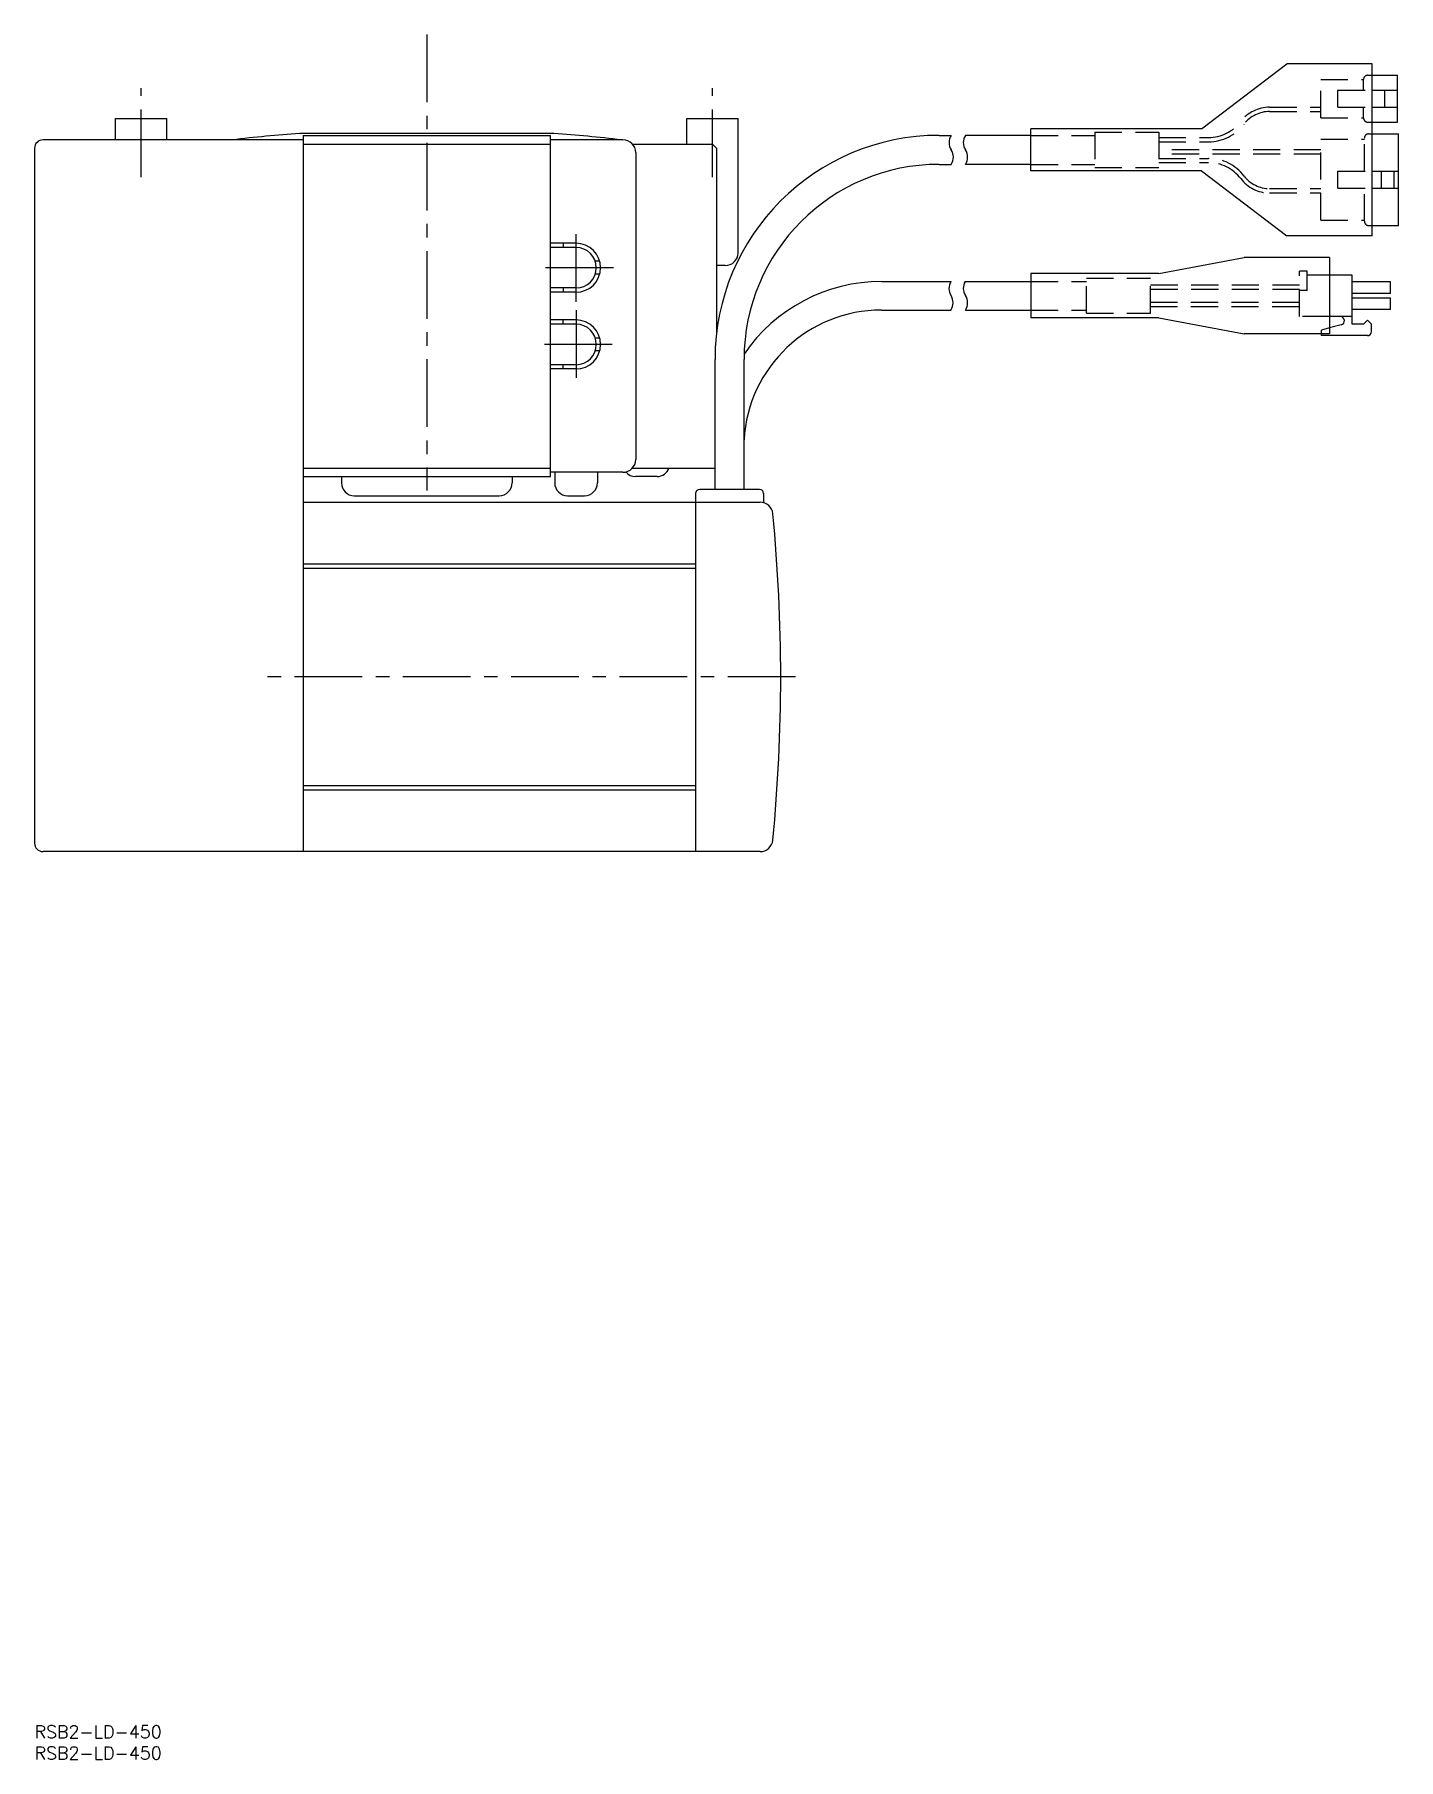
# Model space of a CAD drawing. Extents: x 0 to 1580, y -10 to 726.
# Drawn here: x 0 to 319.9, y -8 to 396.7 of the extents above; entities that cross this region are included whole.
import ezdxf

# ---------------------------------------------------------------- set-up
doc = ezdxf.new("R2010")
doc.units = 0
doc.header["$LTSCALE"] = 0.5
doc.linetypes.add('CENTER', pattern=[50.8, 31.75, -6.35, 6.35, -6.35])
doc.linetypes.add('DASHED', pattern=[19.05, 12.7, -6.35])
for name, color, linetype in [('MSM_CENTER', 1, 'CENTER'), ('MSM_CONTINUOUS', 7, 'CONTINUOUS'), ('MSM_DASHED', 4, 'DASHED'), ('MSM_NARROW', 5, 'CONTINUOUS'), ('MSM_PART_NUMBER', 7, 'CONTINUOUS')]:
    doc.layers.add(name, color=color, linetype=linetype)
doc.styles.get("Standard").update_dxf_attribs({"font": 'txt.shx', "height": 3, "bigfont": 'bigfont.shx'})

# ---------------------------------------------------------------- blocks, each defined once
blk = doc.blocks.new('*U1')
at = {"layer": 'MSM_PART_NUMBER'}
blk.add_text('RSB2-LD-450', height=3, dxfattribs=at).set_placement((0, -3))
blk = doc.blocks.new('*U2')
at = {"layer": 'MSM_PART_NUMBER'}
blk.add_text('RSB2-LD-450', height=3, dxfattribs=at).set_placement((0, -8))

msp = doc.modelspace()

# ---------------------------------------------------------------- linework, layer by layer
at = {"layer": 'MSM_CENTER'}
for p, q in [((92, 396.71), (92, 289.69)), ((25, 363.24), (25, 384.12)), ((159, 363.24), (159, 384.12)), ((127, 333.96), (127, 350.04)), ((135.75, 342), (118.92, 342)), ((127, 332.04), (127, 315.96)), ((135.5, 324), (118.67, 324)), ((178.47, 246), (54.43, 246))]:
    msp.add_line(p, q, dxfattribs=at)
at = {"layer": 'MSM_CONTINUOUS'}
for p, q in [((273.69, 374.6), (293.69, 389.85)), ((313.69, 389.85), (293.69, 389.85)), ((313.69, 349.45), (313.69, 389.85)), ((313.69, 387.15), (319.69, 387.15)), ((319.69, 376.15), (319.69, 387.15)), ((313.69, 383.65), (319.69, 383.65)), ((316.69, 379.65), (316.69, 383.65)), ((19, 377), (31, 377)), ((19, 372), (19, 377)), ((31, 372), (31, 377)), ((153, 377), (165, 377)), ((153, 371), (153, 377)), ((165, 345.5), (165, 377)), ((313.69, 379.65), (319.69, 379.65)), ((121.81, 373.5), (62.19, 373.5)), ((63, 373), (121, 373)), ((63, 373), (63, 205)), ((121, 293), (121, 373)), ((212.15, 373.05), (215, 373.05)), ((233.69, 373.05), (218.32, 373.05)), ((273.69, 374.6), (233.69, 374.6)), ((233.69, 364.7), (233.69, 374.6)), ((313.69, 376.15), (319.69, 376.15)), ((313.69, 373.4), (319.89, 373.4)), ((319.89, 351.9), (319.89, 373.4)), ((0, 370), (0, 207)), ((63, 372), (2, 372)), ((63, 371), (121, 371)), ((138, 372), (121, 372)), ((140.24, 371), (159, 371)), ((141, 369), (141, 297)), ((160, 370), (159, 371)), ((160, 326.97), (160, 370)), ((212.15, 366.25), (215, 366.25)), ((233.69, 366.25), (218.32, 366.25)), ((273.69, 364.7), (233.69, 364.7)), ((273.69, 364.7), (293.69, 349.45)), ((313.69, 364.65), (319.89, 364.65)), ((315.89, 360.65), (315.89, 364.65)), ((318.89, 360.65), (318.89, 364.65)), ((313.69, 360.65), (319.89, 360.65)), ((313.69, 349.45), (293.69, 349.45)), ((313.69, 351.9), (319.89, 351.9)), ((127, 347.75), (121, 347.75)), ((127, 346.75), (121, 346.75)), ((124, 347.75), (124, 346.75)), ((263.69, 340.62), (283.69, 344.37)), ((303.69, 344.37), (283.69, 344.37)), ((303.69, 344.37), (303.69, 326.47)), ((132.55, 343.5), (131.51, 343.5)), ((132.55, 340.5), (131.51, 340.5)), ((162, 342.5), (160, 342.5)), ((233.69, 340.62), (233.69, 330.22)), ((263.69, 340.62), (233.69, 340.62)), ((309.02, 340.28), (303.69, 340.28)), ((309.02, 328.76), (309.02, 340.28)), ((127, 337.25), (121, 337.25)), ((127, 336.25), (121, 336.25)), ((124, 337.25), (124, 336.25)), ((198.63, 338.77), (214.94, 338.77)), ((218.25, 338.77), (233.69, 338.77)), ((318.02, 338.66), (309.02, 338.66)), ((318.02, 335.96), (309.02, 335.96)), ((318.02, 335.96), (318.02, 338.66)), ((198.63, 332.07), (215, 332.07)), ((218.32, 332.07), (233.69, 332.07)), ((318.02, 334.88), (309.02, 334.88)), ((318.02, 332.18), (309.02, 332.18)), ((318.02, 332.18), (318.02, 334.88)), ((127, 329.75), (121, 329.75)), ((127, 328.75), (121, 328.75)), ((124, 328.75), (124, 329.75)), ((263.69, 330.22), (233.69, 330.22)), ((263.69, 330.22), (283.69, 326.47)), ((309.02, 330.56), (303.69, 330.56)), ((306.45, 328.57), (303.69, 327.86)), ((311.72, 328.76), (309.02, 328.76)), ((312.62, 329.66), (311.72, 328.76)), ((312.62, 329.66), (313.52, 328.76)), ((313.52, 326.96), (313.52, 328.76)), ((132.55, 325.5), (131.51, 325.5)), ((303.69, 326.47), (283.69, 326.47)), ((301.82, 326.06), (301.82, 326.47)), ((312.62, 326.06), (301.82, 326.06)), ((132.55, 322.5), (131.51, 322.5)), ((159.6, 290), (159.6, 320.5)), ((166.4, 290), (166.4, 320.5)), ((127, 319.25), (121, 319.25)), ((127, 318.25), (121, 318.25)), ((124, 318.25), (124, 319.25)), ((63, 295), (121, 295)), ((63, 293), (121, 293)), ((72, 293), (72, 291.5)), ((112, 293), (112, 291.5)), ((138, 294), (121, 294)), ((122, 294), (122, 291.5)), ((132, 294), (132, 291.5)), ((140.24, 295), (159.6, 295)), ((146, 293), (141, 293)), ((75, 288.5), (109, 288.5)), ((125, 288.5), (129, 288.5)), ((155, 289), (155, 205)), ((170, 290), (156, 290)), ((171, 289), (171, 286.88)), ((63, 287), (170.18, 287)), ((63, 272.5), (155, 272.5)), ((63, 271.5), (155, 271.5)), ((63, 220.5), (155, 220.5)), ((63, 219.5), (155, 219.5)), ((63, 205), (2, 205)), ((170.18, 205), (63, 205))]:
    msp.add_line(p, q, dxfattribs=at)
for centre, radius, start, end in [((92, -25.39), 400, 94.2733, 96.5514), ((92, -25.39), 400, 83.4486, 85.7267), ((212.15, 320.5), 52.55, 90, 180), ((2, 370), 2, 90, 180), ((138, 369), 3, 0, 90), ((212.15, 320.5), 45.75, 90, 180), ((127, 342), 5.75, 270, 90), ((127, 342), 4.75, 270, 90), ((162, 345.5), 3, 270, 0), ((198.63, 299.79), 38.98, 90, 145.7307), ((198.63, 299.79), 32.28, 90, 176.8106), ((127, 324), 5.75, 270, 90), ((127, 324), 4.75, 270, 90), ((306.2, 329.55), 1.01, 284.3814, 90), ((312.62, 326.96), 0.9, 270, 360), ((138, 297), 3, 270, 0), ((75, 291.5), 3, 180, 270), ((109, 291.5), 3, 270, 0), ((125, 291.5), 3, 180, 270), ((129, 291.5), 3, 270, 0), ((141, 296), 3, 219.759, 270), ((146, 296), 3, 270, 340.5288), ((156, 289), 1, 90, 180), ((170, 289), 1, 0, 90), ((170.18, 284), 3, 5.4926, 90), ((-225, 246), 400, 354.5074, 5.4926), ((2, 207), 2, 180, 270), ((170.18, 208), 3, 270, 354.5074)]:
    msp.add_arc(centre, radius, start, end, dxfattribs=at)
at = {"layer": 'MSM_DASHED'}
for p, q in [((301.69, 386.15), (311.69, 386.15)), ((301.69, 377.15), (301.69, 386.15)), ((311.69, 383.65), (311.69, 386.15)), ((312.69, 387.15), (313.69, 387.15)), ((305.69, 383.65), (313.69, 383.65)), ((305.69, 379.65), (305.69, 383.65)), ((289.66, 379.65), (301.69, 379.65)), ((289.66, 378.65), (301.69, 378.65)), ((301.69, 377.15), (311.69, 377.15)), ((305.69, 379.65), (313.69, 379.65)), ((311.69, 377.15), (311.69, 379.65)), ((233.69, 373.05), (248.69, 373.05)), ((248.69, 373.8), (263.69, 373.8)), ((248.69, 373.8), (248.69, 365.5)), ((263.69, 373.8), (263.69, 365.5)), ((263.69, 372.55), (275.33, 372.55)), ((311.89, 364.65), (311.89, 372.4)), ((312.69, 376.15), (313.69, 376.15)), ((312.89, 373.4), (313.69, 373.4)), ((263.69, 371.55), (275.33, 371.55)), ((301.69, 369.65), (263.69, 369.65)), ((301.69, 368.65), (263.69, 368.65)), ((301.69, 372.15), (311.89, 372.15)), ((301.69, 353.15), (301.69, 372.15)), ((233.69, 366.25), (248.69, 366.25)), ((248.69, 365.5), (263.69, 365.5)), ((263.69, 367.65), (275.33, 367.65)), ((263.69, 366.65), (275.33, 366.65)), ((305.69, 364.65), (313.69, 364.65)), ((305.69, 360.65), (305.69, 364.65)), ((289.66, 360.55), (301.69, 360.55)), ((305.69, 360.65), (313.69, 360.65)), ((311.89, 352.9), (311.89, 360.65)), ((289.66, 359.55), (301.69, 359.55)), ((301.69, 353.15), (311.89, 353.15)), ((312.89, 351.9), (313.69, 351.9)), ((296.69, 330.56), (296.69, 341.18)), ((298.49, 341.18), (296.69, 341.18)), ((298.49, 336.68), (298.49, 341.18)), ((303.69, 340.28), (298.49, 340.28)), ((233.69, 338.77), (246.69, 338.77)), ((246.69, 331.32), (246.69, 339.52)), ((246.69, 339.52), (261.69, 339.52)), ((261.69, 331.32), (261.69, 339.52)), ((296.69, 337.92), (261.69, 337.92)), ((296.69, 336.92), (261.69, 336.92)), ((298.49, 336.68), (296.69, 336.68)), ((233.69, 332.07), (246.69, 332.07)), ((261.69, 333.92), (296.69, 333.92)), ((261.69, 332.92), (296.69, 332.92)), ((246.69, 331.32), (261.69, 331.32)), ((303.69, 330.56), (296.69, 330.56)), ((303.69, 327.86), (301.82, 327.38)), ((301.82, 326.47), (301.82, 327.38))]:
    msp.add_line(p, q, dxfattribs=at)
for centre, radius, start, end in [((312.69, 386.15), 1, 90.0017, 180.0017), ((289.66, 371.15), 8.5, 90.0017, 142.7329), ((289.66, 371.15), 7.5, 90.0017, 142.7329), ((312.69, 377.15), 1, 180.0017, 270.0017), ((275.33, 382.05), 9.5, 270.0017, 322.7329), ((275.33, 382.05), 10.5, 270.0017, 322.7329), ((312.89, 372.4), 1, 90.0017, 180.0017), ((275.33, 357.15), 10.5, 37.2706, 90.0017), ((275.33, 357.15), 9.5, 37.2706, 90.0017), ((289.66, 368.05), 8.5, 217.2706, 270.0017), ((289.66, 368.05), 7.5, 217.2706, 270.0017), ((312.89, 352.9), 1, 180.0017, 270.0017)]:
    msp.add_arc(centre, radius, start, end, dxfattribs=at)
at = {"layer": 'MSM_NARROW'}
for centre, start, end in [((217.64, 371.35), 147.2209, 212.7791), ((220.96, 371.35), 147.2209, 212.7791), ((212.36, 367.95), 327.2209, 32.7791), ((215.68, 367.95), 327.2209, 32.7791), ((217.61, 337.12), 148.3093, 211.7225), ((220.96, 337.17), 149.3659, 212.7791), ((212.27, 333.82), 326.1644, 31.7225), ((215.68, 333.77), 327.2209, 32.7791)]:
    msp.add_arc(centre, 3.14, start, end, dxfattribs=at)

# ---------------------------------------------------------------- block references
at = {"layer": 'MSM_CONTINUOUS'}
for name in ['*U1', '*U2']:
    msp.add_blockref(name, (0, 0), dxfattribs=at)

doc.saveas('drawing.dxf')
